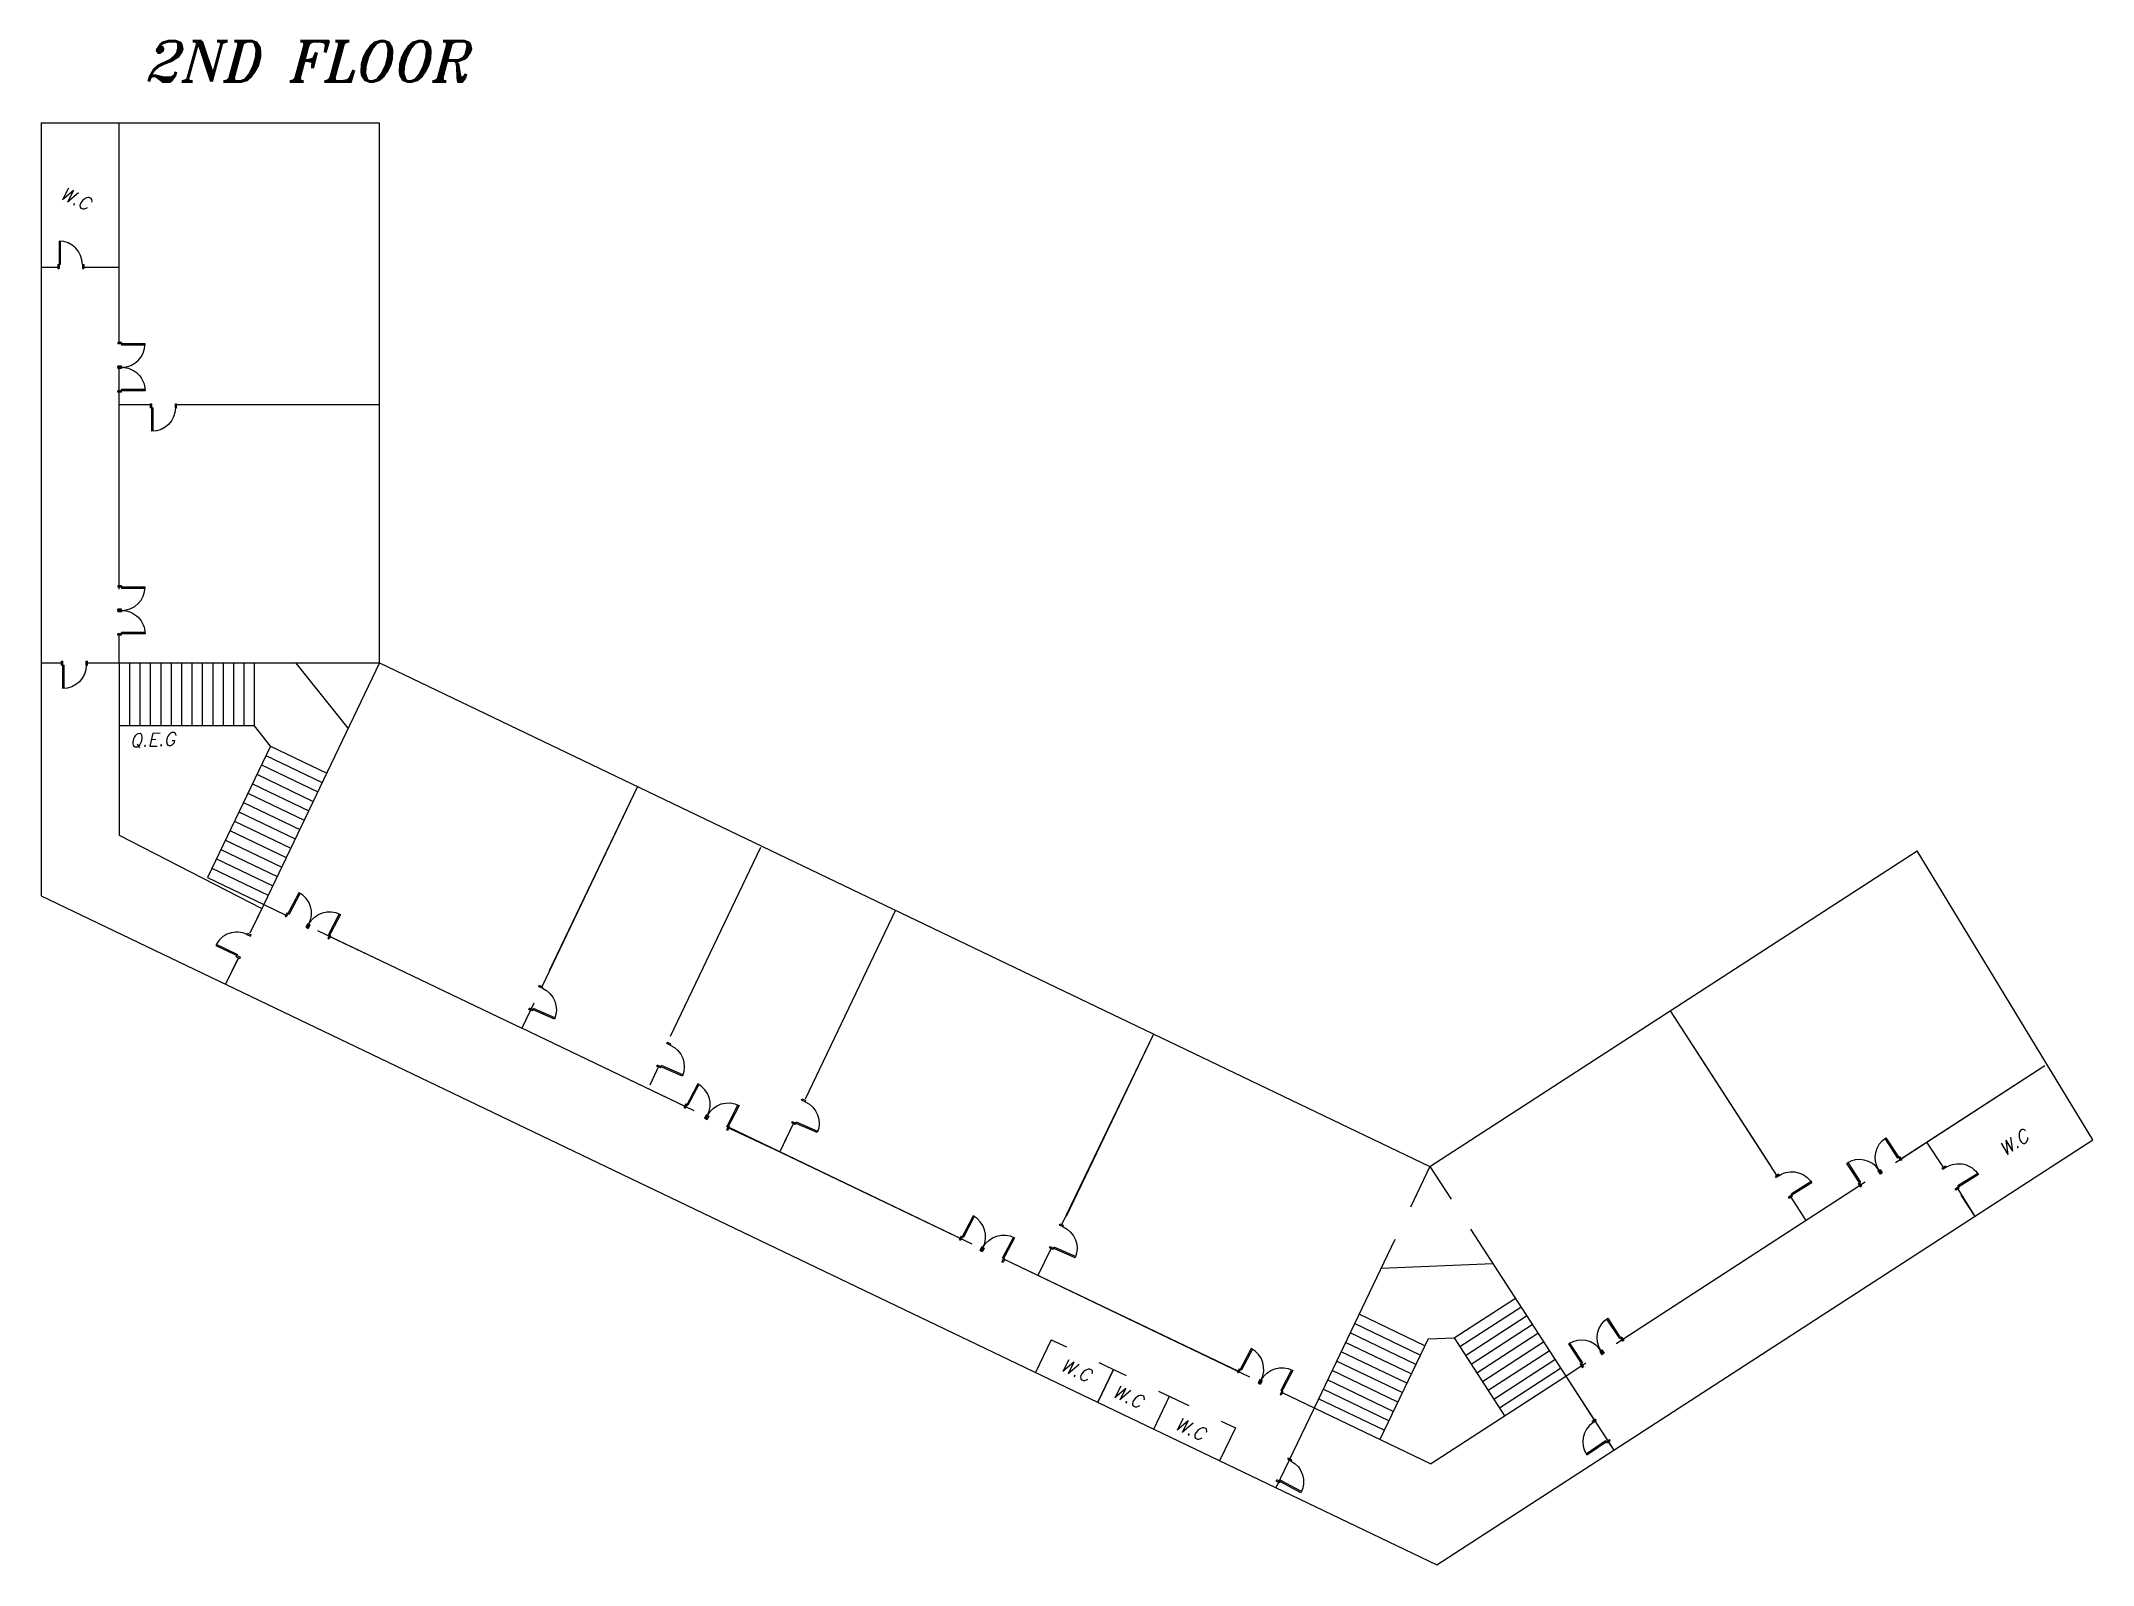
# Model space of a CAD drawing. Header units: millimetres. Extents: x 71 to 575, y 161 to 220.
# Drawn here: x 377.7 to 456.6, y 161.1 to 219.6 of the extents above; entities that cross this region are included whole.
import ezdxf

# ---------------------------------------------------------------- set-up
doc = ezdxf.new("R2010")
doc.units = ezdxf.units.MM
for name, color, linetype in [('Doors', 6, 'Continuous'), ('Furniture', 1, 'Continuous'), ('Stairs', 1, 'Continuous'), ('Walls', 7, 'Continuous')]:
    doc.layers.add(name, color=color, linetype=linetype)
doc.styles.add('ROMANS', font='romant.shx', dxfattribs={"oblique": 15, "height": 0.13})

msp = doc.modelspace()

# ---------------------------------------------------------------- texts
at = {"layer": 'Stairs', "insert": (381.08, 193.01), "char_height": 0.4992, "width": 84.83672, "attachment_point": 1, "rotation": 1.94939, "style": 'ROMANS'}
msp.add_mtext('Q.E.G', dxfattribs=at)
at = {"layer": 'Walls', "insert": (381.628, 219.649), "char_height": 1.56, "width": 265.11474, "attachment_point": 1, "style": 'ROMANS'}
msp.add_mtext('2ND FLOOR', dxfattribs=at)
at = {"layer": 'Walls', "char_height": 0.4992, "width": 84.83672, "attachment_point": 1, "style": 'ROMANS'}
for insert, rotation in [((378.572, 214.059), 336.13638), ((378.572, 214.059), 336.13638), ((452.896, 177.186), 33.24193), ((452.896, 177.186), 33.24193), ((417.036, 169.021), 336.13638), ((417.036, 169.021), 336.13638), ((419.032, 168.012), 336.13638), ((419.032, 168.012), 336.13638), ((421.428, 166.768), 336.13638), ((421.428, 166.768), 336.13638)]:
    msp.add_mtext('W.C', dxfattribs=dict(at, insert=insert, rotation=rotation))

# ---------------------------------------------------------------- blocks, each defined once
blk = doc.blocks.new('A$C7384371F')
at = {"layer": 'Doors', "ltscale": 0.5}
for p, q in [((1.325, -0.041), (1.325, 0.009)), ((1.475, -0.041), (1.475, 0.009)), ((1.325, -0.041), (1.475, -0.041)), ((0.425, -0.891), (1.325, -0.891)), ((0.425, -0.941), (1.475, -0.941)), ((1.325, -0.991), (1.325, -0.891)), ((1.475, -0.991), (1.475, -0.941))]:
    blk.add_line(p, q, dxfattribs=at)
at = {"layer": 'Doors', "color": 8}
blk.add_arc((1.325, -0.941), 0.9, 90, 180, dxfattribs=at)
at = {"layer": 'Walls', "ltscale": 0.5}
for p, q in [((1.325, 0.009), (1.475, 0.009)), ((1.325, -0.991), (1.475, -0.991))]:
    blk.add_line(p, q, dxfattribs=at)

# ---------------------------------------------------------------- linework, layer by layer
at = {"layer": 'Stairs'}
for p, q in [((380.683, 195.73), (380.683, 193.33)), ((381.083, 195.73), (381.083, 193.33)), ((381.083, 195.73), (381.083, 193.33)), ((381.483, 195.73), (381.483, 193.33)), ((381.483, 195.73), (381.483, 193.33)), ((381.883, 195.73), (381.883, 193.33)), ((381.883, 195.73), (381.883, 193.33)), ((382.283, 195.73), (382.283, 193.33)), ((382.283, 195.73), (382.283, 193.33)), ((382.683, 195.73), (382.683, 193.33)), ((382.683, 195.73), (382.683, 193.33)), ((383.442, 195.73), (382.848, 195.73)), ((383.442, 195.73), (382.848, 195.73)), ((383.083, 195.73), (383.083, 193.33)), ((383.083, 195.73), (383.083, 193.33)), ((383.483, 195.73), (383.483, 193.33)), ((383.483, 195.73), (383.483, 193.33)), ((383.883, 195.73), (383.883, 193.33)), ((383.883, 195.73), (383.883, 193.33)), ((384.283, 195.73), (384.283, 193.33)), ((384.283, 195.73), (384.283, 193.33)), ((384.683, 195.73), (384.683, 193.33)), ((384.683, 195.73), (384.683, 193.33)), ((385.083, 195.73), (385.083, 193.33)), ((385.083, 195.73), (385.083, 193.33)), ((385.483, 195.73), (385.483, 193.33)), ((385.483, 195.73), (385.483, 193.33)), ((385.883, 195.73), (385.883, 193.33)), ((385.883, 195.73), (385.883, 193.33)), ((389.486, 193.237), (387.485, 195.73)), ((385.891, 193.33), (380.683, 193.33)), ((385.891, 193.33), (380.683, 193.33)), ((386.503, 192.546), (385.891, 193.33)), ((386.503, 192.546), (385.891, 193.33)), ((386.503, 192.546), (384.081, 187.492)), ((386.503, 192.546), (384.081, 187.492)), ((386.501, 192.542), (388.665, 191.505)), ((386.501, 192.542), (388.665, 191.505)), ((386.155, 191.82), (388.319, 190.783)), ((386.155, 191.82), (388.319, 190.783)), ((386.328, 192.181), (388.492, 191.144)), ((386.328, 192.181), (388.492, 191.144)), ((385.809, 191.099), (387.974, 190.062)), ((385.809, 191.099), (387.974, 190.062)), ((385.982, 191.46), (388.147, 190.422)), ((385.982, 191.46), (388.147, 190.422)), ((385.464, 190.378), (387.628, 189.34)), ((385.464, 190.378), (387.628, 189.34)), ((385.637, 190.738), (387.801, 189.701)), ((385.637, 190.738), (387.801, 189.701)), ((385.118, 189.656), (387.282, 188.619)), ((385.118, 189.656), (387.282, 188.619)), ((385.291, 190.017), (387.455, 188.98)), ((385.291, 190.017), (387.455, 188.98)), ((384.599, 188.574), (386.763, 187.537)), ((384.599, 188.574), (386.763, 187.537)), ((384.772, 188.935), (386.936, 187.897)), ((384.772, 188.935), (386.936, 187.897)), ((384.945, 189.296), (387.109, 188.258)), ((384.945, 189.296), (387.109, 188.258)), ((384.253, 187.853), (386.418, 186.815)), ((384.253, 187.853), (386.418, 186.815)), ((384.426, 188.213), (386.591, 187.176)), ((384.426, 188.213), (386.591, 187.176)), ((384.081, 187.492), (386.245, 186.455)), ((384.081, 187.492), (386.245, 186.455)), ((429.208, 172.481), (433.492, 172.66)), ((432.012, 169.796), (434.362, 171.318)), ((432.012, 169.796), (434.362, 171.318)), ((430.882, 169.495), (428.357, 170.705)), ((430.882, 169.495), (428.357, 170.705)), ((432.229, 169.46), (434.579, 170.982)), ((432.229, 169.46), (434.579, 170.982)), ((432.447, 169.124), (434.797, 170.647)), ((432.447, 169.124), (434.797, 170.647)), ((430.363, 168.413), (427.838, 169.623)), ((430.363, 168.413), (427.838, 169.623)), ((430.536, 168.773), (428.011, 169.984)), ((430.536, 168.773), (428.011, 169.984)), ((430.709, 169.134), (428.184, 170.344)), ((430.709, 169.134), (428.184, 170.344)), ((431.006, 169.754), (429.153, 165.888)), ((431.006, 169.754), (429.153, 165.888)), ((431.006, 169.754), (432.012, 169.796)), ((431.006, 169.754), (432.012, 169.796)), ((432.012, 169.796), (433.949, 166.805)), ((432.012, 169.796), (433.949, 166.805)), ((432.664, 168.788), (435.014, 170.311)), ((432.664, 168.788), (435.014, 170.311)), ((432.882, 168.453), (435.232, 169.975)), ((432.882, 168.453), (435.232, 169.975)), ((433.099, 168.117), (435.449, 169.64)), ((433.099, 168.117), (435.449, 169.64)), ((430.017, 167.691), (427.492, 168.902)), ((430.017, 167.691), (427.492, 168.902)), ((430.19, 168.052), (427.665, 169.262)), ((430.19, 168.052), (427.665, 169.262)), ((433.317, 167.781), (435.667, 169.304)), ((433.317, 167.781), (435.667, 169.304)), ((433.534, 167.446), (435.884, 168.968)), ((433.534, 167.446), (435.884, 168.968)), ((429.671, 166.97), (427.146, 168.18)), ((429.671, 166.97), (427.146, 168.18)), ((429.844, 167.331), (427.319, 168.541)), ((429.844, 167.331), (427.319, 168.541)), ((433.752, 167.11), (436.102, 168.632)), ((433.752, 167.11), (436.102, 168.632)), ((429.325, 166.248), (426.801, 167.459)), ((429.325, 166.248), (426.801, 167.459)), ((429.498, 166.609), (426.973, 167.819)), ((429.498, 166.609), (426.973, 167.819))]:
    msp.add_line(p, q, dxfattribs=at)
at = {"layer": 'Walls'}
for p, q in [((377.683, 216.5), (390.683, 216.5)), ((377.683, 216.5), (377.683, 186.788)), ((377.683, 216.5), (390.683, 216.5)), ((377.683, 216.5), (377.683, 186.788)), ((380.683, 208.439), (380.683, 216.5)), ((380.683, 208.052), (380.683, 216.5)), ((390.683, 216.5), (390.683, 195.73)), ((390.683, 216.5), (390.683, 195.73)), ((377.683, 210.954), (378.357, 210.954)), ((377.683, 210.954), (378.357, 210.954)), ((379.32, 210.954), (380.683, 210.954)), ((379.737, 210.954), (380.683, 210.954)), ((380.683, 198.581), (380.683, 207.059)), ((380.683, 198.71), (380.683, 206.114)), ((380.683, 205.677), (381.808, 205.677)), ((380.683, 205.677), (381.891, 205.677)), ((382.912, 205.677), (390.683, 205.677)), ((383.188, 205.677), (390.683, 205.677)), ((380.683, 195.73), (380.683, 196.835)), ((380.683, 195.73), (380.683, 196.81)), ((378.357, 195.73), (377.683, 195.73)), ((378.46, 195.73), (377.683, 195.73)), ((380.683, 195.73), (379.456, 195.73)), ((380.683, 195.73), (379.737, 195.73)), ((390.683, 195.73), (380.683, 195.73)), ((390.683, 195.73), (380.683, 195.73)), ((380.683, 195.73), (380.683, 193.33)), ((390.696, 195.741), (386.245, 186.455)), ((390.696, 195.741), (386.245, 186.455)), ((389.486, 193.237), (387.485, 195.73)), ((390.696, 195.741), (431.079, 176.385)), ((390.696, 195.741), (431.079, 176.385)), ((380.683, 193.33), (380.683, 189.121)), ((380.683, 193.33), (380.683, 189.121)), ((400.615, 190.987), (396.95, 183.312)), ((400.615, 190.987), (397.224, 183.911)), ((380.683, 189.121), (386.17, 186.299)), ((380.683, 189.121), (386.17, 186.299)), ((405.348, 188.647), (401.867, 181.386)), ((431.079, 176.385), (449.809, 188.519)), ((431.079, 176.385), (449.809, 188.519)), ((456.569, 177.409), (449.809, 188.519)), ((456.569, 177.409), (449.809, 188.519)), ((377.683, 186.788), (431.344, 161.067)), ((377.683, 186.788), (431.344, 161.067)), ((386.245, 186.455), (385.715, 185.348)), ((386.245, 186.455), (385.854, 185.639)), ((386.245, 186.455), (387.069, 186.06)), ((386.245, 186.455), (387.069, 186.06)), ((410.535, 186.232), (407.054, 178.97)), ((410.535, 186.232), (407.054, 178.97)), ((388.313, 185.463), (390.754, 184.293)), ((388.814, 185.21), (390.754, 184.293)), ((385.279, 184.402), (384.775, 183.389)), ((385.257, 184.394), (384.775, 183.389)), ((390.754, 184.293), (396.164, 181.7)), ((390.754, 184.293), (396.164, 181.7)), ((396.628, 182.667), (396.164, 181.7)), ((396.52, 182.443), (396.164, 181.7)), ((440.311, 182.366), (444.171, 176.407)), ((440.311, 182.366), (444.416, 176.025)), ((402.796, 178.521), (396.164, 181.7)), ((402.42, 178.702), (396.164, 181.7)), ((420.454, 181.477), (416.913, 174.148)), ((420.454, 181.477), (417.094, 174.468)), ((401.44, 180.258), (401.083, 179.514)), ((448.976, 176.541), (454.72, 180.263)), ((449.149, 176.653), (454.72, 180.263)), ((413.477, 173.401), (404.041, 177.924)), ((413.055, 173.604), (404.134, 177.88)), ((404.144, 177.861), (406.083, 176.945)), ((406.458, 177.726), (406.083, 176.945)), ((406.458, 177.726), (406.083, 176.945)), ((406.627, 178.079), (406.271, 177.336)), ((431.344, 161.067), (456.569, 177.409)), ((431.344, 161.067), (456.569, 177.409)), ((450.175, 177.318), (450.742, 176.443)), ((450.175, 177.318), (450.794, 176.369)), ((431.079, 176.385), (430.332, 174.825)), ((431.079, 176.385), (430.332, 174.825)), ((431.079, 176.385), (431.893, 175.129)), ((431.079, 176.385), (431.893, 175.129)), ((438.233, 169.581), (447.817, 175.79)), ((438.493, 169.749), (447.597, 175.648)), ((444.922, 175.248), (445.531, 174.309)), ((444.922, 175.248), (445.531, 174.309)), ((451.387, 175.494), (452.023, 174.464)), ((451.492, 175.284), (452.023, 174.464)), ((429.735, 173.581), (426.628, 167.098)), ((429.735, 173.581), (426.628, 167.098)), ((432.643, 173.97), (436.299, 168.328)), ((432.643, 173.97), (436.299, 168.328)), ((424.16, 168.281), (414.722, 172.805)), ((423.727, 168.502), (414.722, 172.805)), ((416.498, 173.223), (416.003, 172.191)), ((416.498, 173.223), (416.003, 172.191)), ((429.208, 172.481), (433.492, 172.66)), ((416.516, 169.727), (415.911, 168.465)), ((416.516, 169.727), (415.911, 168.465)), ((416.516, 169.727), (417.103, 169.446)), ((416.516, 169.727), (417.103, 169.446)), ((418.347, 168.849), (419.396, 168.346)), ((418.347, 168.849), (419.396, 168.346)), ((436.299, 168.328), (437.075, 168.831)), ((418.306, 167.323), (418.911, 168.585)), ((418.911, 168.585), (418.306, 167.323)), ((418.306, 167.323), (418.911, 168.585)), ((418.911, 168.585), (418.306, 167.323)), ((431.095, 164.957), (436.299, 168.328)), ((431.095, 164.957), (436.299, 168.328)), ((436.299, 168.328), (436.899, 168.716)), ((436.299, 168.328), (438.148, 165.474)), ((436.299, 168.328), (437.393, 166.639)), ((420.46, 166.29), (421.065, 167.553)), ((420.46, 166.29), (421.065, 167.553)), ((420.641, 167.75), (421.806, 167.191)), ((420.641, 167.75), (421.806, 167.191)), ((431.095, 164.957), (425.405, 167.684)), ((431.095, 164.957), (425.405, 167.684)), ((423.051, 166.595), (423.599, 166.332)), ((423.051, 166.595), (423.599, 166.332)), ((426.628, 167.098), (425.158, 164.032)), ((426.628, 167.098), (425.67, 165.101)), ((423.599, 166.332), (422.994, 165.069)), ((423.599, 166.332), (422.994, 165.069)), ((437.937, 165.799), (438.148, 165.474)), ((425.281, 164.289), (425.158, 164.032))]:
    msp.add_line(p, q, dxfattribs=at)

# ---------------------------------------------------------------- block references
at = {"layer": 'Furniture', "color": 7}
for p, rotation in [((379.315, 212.383), 269.9999999938151), ((382.106, 207.066), 179.9999999938151), ((382.106, 197.719), 179.9999999938151), ((388.629, 186.849), 242.3016880896442), ((384.423, 185.916), 334.3672474390861), ((403.959, 179.501), 242.3016880896442), ((447.653, 177.375), 303.099701713503), ((414.547, 174.422), 242.3016880896442), ((436.961, 170.436), 303.099701713503), ((425.241, 169.322), 242.3016880896442), ((436.23, 165.837), 34.21556005536969)]:
    msp.add_blockref('A$C7384371F', p, dxfattribs=dict(at, rotation=rotation))
at = {"layer": 'Furniture', "color": 7, "xscale": -1}
for p, rotation in [((382.106, 207.148), 6.1848127e-09), ((382.888, 204.222), 270.0000000061848), ((382.106, 197.801), 6.1848127e-09), ((379.463, 194.332), 270.0000000061848), ((388.556, 186.888), 62.30168810201378), ((398.186, 182.74), 336.2965452630796), ((403.105, 180.554), 336.2965452630796), ((403.886, 179.539), 62.30168810201378), ((408.292, 178.376), 336.2965452630796), ((447.584, 177.331), 123.0997017258726), ((452.023, 177.095), 32.1888567080504), ((445.616, 176.783), 32.1888567080504), ((414.474, 174.46), 62.30168810201378), ((418.204, 173.569), 336.2965452630796), ((436.892, 170.391), 123.0997017258726), ((425.168, 169.36), 62.30168810201378), ((426.936, 164.479), 332.169977883464)]:
    msp.add_blockref('A$C7384371F', p, dxfattribs=dict(at, rotation=rotation))

msp.set_redraw_order([(e.dxf.handle, doc.entitydb.next_handle()) for e in msp.query("TEXT MTEXT ATTDEF DIMENSION ARC_DIMENSION")])  # texts and dimensions are drawn at this point

doc.saveas('drawing.dxf')
